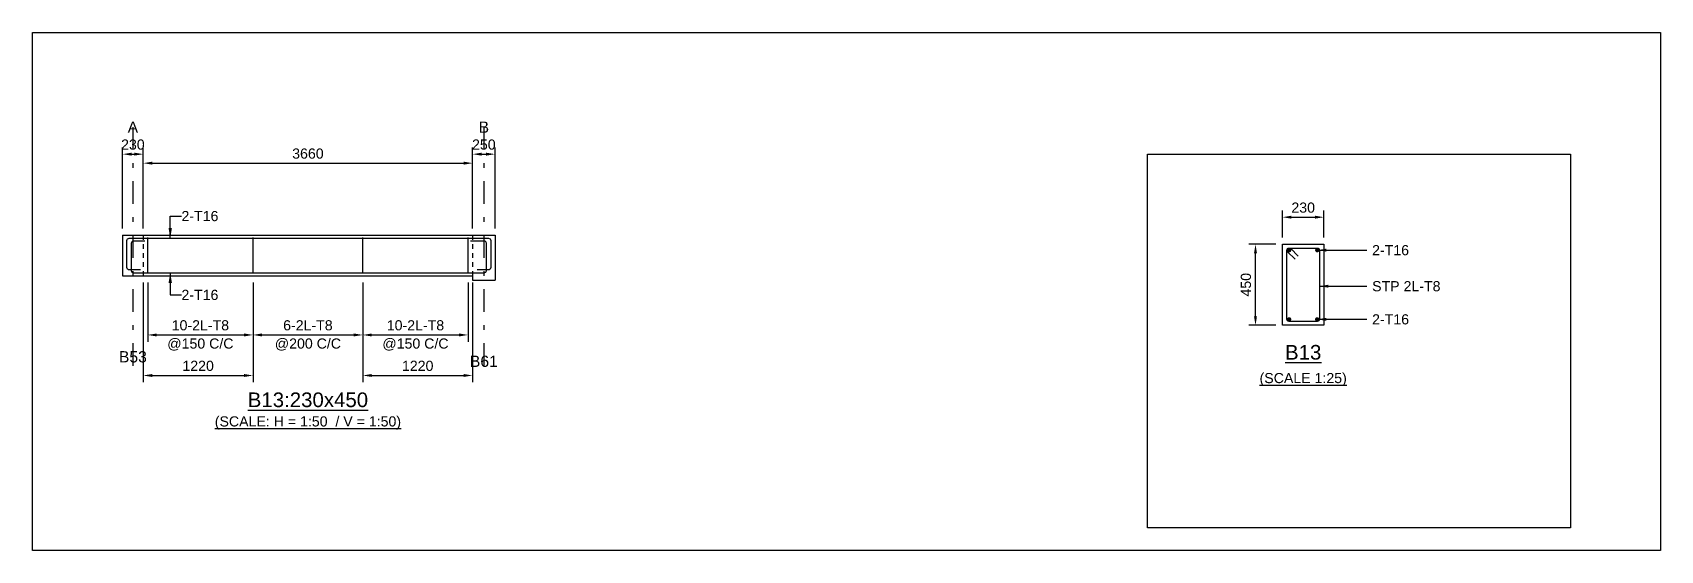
# Model space of a CAD drawing. Header units: inches. Extents: x -2000 to 143800, y -765100 to 3300.
# Drawn here: x -2000 to 34180, y -210000 to -198500 of the extents above; entities that cross this region are included whole.
import ezdxf
from ezdxf.enums import TextEntityAlignment as Align

# ---------------------------------------------------------------- set-up
doc = ezdxf.new("R2010")
doc.units = ezdxf.units.IN
doc.header["$LTSCALE"] = 1000
doc.header["$MEASUREMENT"] = 0
doc.linetypes.add('SCCenter', pattern=[1.2, 0.5, -0.3, 0.1, -0.3])
doc.linetypes.add('SCHidden', pattern=[0.2, 0.1, -0.1])
for name, color, linetype in [('Concrete Line', 2, 'Continuous'), ('Dimension', 31, 'Continuous'), ('Grid', 8, 'Continuous'), ('Labels', 4, 'Continuous'), ('Labels_Support', 4, 'Continuous'), ('Link', 225, 'Continuous'), ('Reinforcement', 4, 'Continuous'), ('Schedule Border', 60, 'Continuous'), ('Text', 31, 'Continuous'), ('Text_Scale', 31, 'Continuous')]:
    doc.layers.add(name, color=color, linetype=linetype)
doc.styles.add('SC-SansSerif', font='SansSerif')
doc.styles.get("Standard").update_dxf_attribs({"font": 'txt.shx'})
doc.dimstyles.new('SCBBSDimStyl', dxfattribs={"dimtxt": 225, "dimasz": 200, "dimexe": 150, "dimexo": 150, "dimgap": 100, "dimtad": 1, "dimtoh": 1, "dimdec": 0, "dimzin": 0, "dimdsep": 46, "dimtxsty": 'SC-SansSerif', "dimcen": 0.09, "dimclrd": 8, "dimclre": 8, "dimclrt": 31, "dimadec": 0, "dimazin": 0, "dimtfac": 1, "dimtdec": 0, "dimtix": 1, "dimtofl": 0, "dimtmove": 0, "dimatfit": 3, "dimfxl": 1, "dimtolj": 1, "dimtzin": 0, "dimarcsym": 0})
doc.dimstyles.get("Standard").update_dxf_attribs({"dimtxt": 0.18, "dimasz": 225, "dimexe": 0.18, "dimexo": 0.0625, "dimgap": 0.09, "dimtad": 0, "dimtih": 1, "dimtoh": 1, "dimdec": 4, "dimzin": 0, "dimdsep": 46, "dimtxsty": 'Standard', "dimcen": 0.09, "dimadec": 0, "dimazin": 0, "dimtfac": 1, "dimtdec": 4, "dimtofl": 0, "dimtmove": 0, "dimatfit": 3, "dimfxl": 1, "dimtolj": 1, "dimtzin": 0, "dimarcsym": 0})

msp = doc.modelspace()

# ---------------------------------------------------------------- texts
at = {"layer": 'Grid', "style": 'SC-SansSerif'}
for s, p in [('A', (230, -200600)), ('B', (8030, -200600))]:
    msp.add_text(s, height=250, dxfattribs=at).set_placement(p, align=Align.MIDDLE)
at = {"layer": 'Labels', "style": 'SC-SansSerif'}
msp.add_text('%%uB13', height=325, dxfattribs=at).set_placement((26240, -205600), align=Align.MIDDLE)
msp.add_text('%%uB13:230x450', height=325, dxfattribs=at).set_placement((4120, -206915), align=Align.BOTTOM_CENTER)
at = {"layer": 'Labels_Support', "style": 'SC-SansSerif'}
for s, p in [('B53', (230, -205900)), ('B61', (8030, -206000))]:
    msp.add_text(s, height=250, dxfattribs=at).set_placement(p, align=Align.BOTTOM_CENTER)
at = {"layer": 'Text', "style": 'SC-SansSerif'}
for s, p in [('2-T16', (1310, -202575)), ('2-T16', (27772, -203332)), ('STP 2L-T8', (27772, -204132)), ('2-T16', (1310, -204325)), ('2-T16', (27772, -204868))]:
    msp.add_text(s, height=225, dxfattribs=at).set_placement(p, align=Align.MIDDLE_LEFT)
msp.add_text('%%u(SCALE 1:25)', height=225, dxfattribs=at).set_placement((26240, -206200), align=Align.MIDDLE)
at = {"layer": 'Text_Scale', "style": 'SC-SansSerif'}
msp.add_text('%%u(SCALE: H = 1:50  / V = 1:50)', height=225, dxfattribs=at).set_placement((4120, -207315), align=Align.BOTTOM_CENTER)

# ---------------------------------------------------------------- blocks, each defined once
blk = doc.blocks.new('*D123')
at = {"color": 8, "linetype": 'ByBlock', "lineweight": -2}
for p, q in [((560, -204050), (560, -205365)), ((2900, -204050), (2900, -205365)), ((760, -205215), (2700, -205215))]:
    blk.add_line(p, q, dxfattribs=at)
at = {"color": 8}
for points in [[(560, -205215), (760, -205182), (760, -205248)], [(2900, -205215), (2700, -205248), (2700, -205182)]]:
    blk.add_solid(points, dxfattribs=at)
at = {"layer": 'DEFPOINTS', "color": 31}
for p in [(560, -203900), (2900, -203900), (560, -205215)]:
    blk.add_point(p, dxfattribs=at)
at = {"color": 31, "char_height": 225, "attachment_point": 5, "style": 'SC-SansSerif'}
for s, insert in [('\\A1;10-2L-T8', (1730, -205002)), ('\\A1;@150 C/C', (1730, -205428))]:
    blk.add_mtext(s, dxfattribs=dict(at, insert=insert))
blk = doc.blocks.new('*D124')
at = {"color": 8, "linetype": 'ByBlock', "lineweight": -2}
for p, q in [((460, -204050), (460, -206265)), ((2900, -204050), (2900, -206265)), ((660, -206115), (2700, -206115))]:
    blk.add_line(p, q, dxfattribs=at)
at = {"color": 8}
for points in [[(460, -206115), (660, -206082), (660, -206148)], [(2900, -206115), (2700, -206148), (2700, -206082)]]:
    blk.add_solid(points, dxfattribs=at)
at = {"layer": 'DEFPOINTS', "color": 31}
for p in [(460, -203900), (2900, -203900), (460, -206115)]:
    blk.add_point(p, dxfattribs=at)
at = {"color": 31, "insert": (1680, -205902), "char_height": 225, "attachment_point": 5, "style": 'SC-SansSerif'}
blk.add_mtext('\\A1;1220', dxfattribs=at)
blk = doc.blocks.new('*D125')
at = {"color": 8, "linetype": 'ByBlock', "lineweight": -2}
for p, q in [((2900, -204050), (2900, -205365)), ((5340, -204050), (5340, -205365)), ((3100, -205215), (5140, -205215))]:
    blk.add_line(p, q, dxfattribs=at)
at = {"color": 8}
for points in [[(2900, -205215), (3100, -205182), (3100, -205248)], [(5340, -205215), (5140, -205248), (5140, -205182)]]:
    blk.add_solid(points, dxfattribs=at)
at = {"layer": 'DEFPOINTS', "color": 31}
for p in [(2900, -203900), (5340, -203900), (2900, -205215)]:
    blk.add_point(p, dxfattribs=at)
at = {"color": 31, "char_height": 225, "attachment_point": 5, "style": 'SC-SansSerif'}
for s, insert in [('\\A1;6-2L-T8', (4120, -205002)), ('\\A1;@200 C/C', (4120, -205428))]:
    blk.add_mtext(s, dxfattribs=dict(at, insert=insert))
blk = doc.blocks.new('*D126')
at = {"color": 8, "linetype": 'ByBlock', "lineweight": -2}
for p, q in [((5340, -204050), (5340, -205365)), ((7680, -204050), (7680, -205365)), ((5540, -205215), (7480, -205215))]:
    blk.add_line(p, q, dxfattribs=at)
at = {"color": 8}
for points in [[(5340, -205215), (5540, -205182), (5540, -205248)], [(7680, -205215), (7480, -205248), (7480, -205182)]]:
    blk.add_solid(points, dxfattribs=at)
at = {"layer": 'DEFPOINTS', "color": 31}
for p in [(5340, -203900), (7680, -203900), (5340, -205215)]:
    blk.add_point(p, dxfattribs=at)
at = {"color": 31, "char_height": 225, "attachment_point": 5, "style": 'SC-SansSerif'}
for s, insert in [('\\A1;10-2L-T8', (6510, -205002)), ('\\A1;@150 C/C', (6510, -205428))]:
    blk.add_mtext(s, dxfattribs=dict(at, insert=insert))
blk = doc.blocks.new('*D127')
at = {"color": 8, "linetype": 'ByBlock', "lineweight": -2}
for p, q in [((5340, -204050), (5340, -206265)), ((7780, -204050), (7780, -206265)), ((5540, -206115), (7580, -206115))]:
    blk.add_line(p, q, dxfattribs=at)
at = {"color": 8}
for points in [[(5340, -206115), (5540, -206082), (5540, -206148)], [(7780, -206115), (7580, -206148), (7580, -206082)]]:
    blk.add_solid(points, dxfattribs=at)
at = {"layer": 'DEFPOINTS', "color": 31}
for p in [(5340, -203900), (7780, -203900), (5340, -206115)]:
    blk.add_point(p, dxfattribs=at)
at = {"color": 31, "insert": (6560, -205902), "char_height": 225, "attachment_point": 5, "style": 'SC-SansSerif'}
blk.add_mtext('\\A1;1220', dxfattribs=at)
blk = doc.blocks.new('*D128')
at = {"color": 8, "linetype": 'ByBlock', "lineweight": -2}
for p, q in [((25780, -203050), (25780, -202450)), ((25980, -202600), (26500, -202600)), ((26700, -203050), (26700, -202450))]:
    blk.add_line(p, q, dxfattribs=at)
at = {"color": 8}
for points in [[(25780, -202600), (25980, -202567), (25980, -202633)], [(26700, -202600), (26500, -202633), (26500, -202567)]]:
    blk.add_solid(points, dxfattribs=at)
at = {"layer": 'DEFPOINTS', "color": 31}
for p in [(25780, -202600), (25780, -203200), (26700, -203200)]:
    blk.add_point(p, dxfattribs=at)
at = {"color": 31, "insert": (26240, -202388), "char_height": 225, "attachment_point": 5, "style": 'SC-SansSerif'}
blk.add_mtext('\\A1;230', dxfattribs=at)
blk = doc.blocks.new('*D129')
at = {"color": 8, "linetype": 'ByBlock', "lineweight": -2}
for p, q in [((25630, -203200), (25030, -203200)), ((25180, -204800), (25180, -203400)), ((25630, -205000), (25030, -205000))]:
    blk.add_line(p, q, dxfattribs=at)
at = {"color": 8}
for points in [[(25180, -203200), (25213, -203400), (25147, -203400)], [(25180, -205000), (25147, -204800), (25213, -204800)]]:
    blk.add_solid(points, dxfattribs=at)
at = {"layer": 'DEFPOINTS', "color": 31}
for p in [(25780, -203200), (25180, -205000), (25780, -205000)]:
    blk.add_point(p, dxfattribs=at)
at = {"color": 31, "insert": (24968, -204100), "char_height": 225, "attachment_point": 5, "rotation": 90, "style": 'SC-SansSerif'}
blk.add_mtext('\\A1;450', dxfattribs=at)
blk = doc.blocks.new('*D130')
at = {"color": 8, "linetype": 'ByBlock', "lineweight": -2}
for p, q in [((460, -202850), (460, -201250)), ((660, -201400), (7580, -201400)), ((7780, -202850), (7780, -201250))]:
    blk.add_line(p, q, dxfattribs=at)
at = {"color": 8}
for points in [[(460, -201400), (660, -201367), (660, -201433)], [(7780, -201400), (7580, -201433), (7580, -201367)]]:
    blk.add_solid(points, dxfattribs=at)
at = {"layer": 'DEFPOINTS', "color": 31}
for p in [(460, -201400), (460, -203000), (7780, -203000)]:
    blk.add_point(p, dxfattribs=at)
at = {"color": 31, "insert": (4120, -201188), "char_height": 225, "attachment_point": 5, "style": 'SC-SansSerif'}
blk.add_mtext('\\A1;3660', dxfattribs=at)
blk = doc.blocks.new('*D131')
at = {"color": 8, "linetype": 'ByBlock', "lineweight": -2}
for p, q in [((0, -202850), (0, -201050)), ((460, -202850), (460, -201050)), ((200, -201200), (260, -201200))]:
    blk.add_line(p, q, dxfattribs=at)
at = {"color": 8}
for points in [[(0, -201200), (200, -201167), (200, -201233)], [(460, -201200), (260, -201233), (260, -201167)]]:
    blk.add_solid(points, dxfattribs=at)
at = {"layer": 'DEFPOINTS', "color": 31}
for p in [(0, -201200), (0, -203000), (460, -203000)]:
    blk.add_point(p, dxfattribs=at)
at = {"color": 31, "insert": (230, -200988), "char_height": 225, "attachment_point": 5, "style": 'SC-SansSerif'}
blk.add_mtext('\\A1;230', dxfattribs=at)
blk = doc.blocks.new('*D132')
at = {"color": 8, "linetype": 'ByBlock', "lineweight": -2}
for p, q in [((7780, -202850), (7780, -201050)), ((8280, -202850), (8280, -201050)), ((7980, -201200), (8080, -201200))]:
    blk.add_line(p, q, dxfattribs=at)
at = {"color": 8}
for points in [[(7780, -201200), (7980, -201167), (7980, -201233)], [(8280, -201200), (8080, -201233), (8080, -201167)]]:
    blk.add_solid(points, dxfattribs=at)
at = {"layer": 'DEFPOINTS', "color": 31}
for p in [(7780, -201200), (7780, -203000), (8280, -203000)]:
    blk.add_point(p, dxfattribs=at)
at = {"color": 31, "insert": (8030, -200988), "char_height": 225, "attachment_point": 5, "style": 'SC-SansSerif'}
blk.add_mtext('\\A1;250', dxfattribs=at)

# ---------------------------------------------------------------- dimensions: what is measured, and where the dimension line sits
at = {"layer": 'Dimension'}
for base, p1, p2, text, picture, middle in [((460, -201200), (0, -203000), (460, -203000), '230', '*D131', (230, -201200)), ((7780, -201400), (460, -203000), (7780, -203000), '3660', '*D130', (4120, -201400)), ((8280, -201200), (7780, -203000), (8280, -203000), '250', '*D132', (8030, -201200)), ((2900, -206115), (460, -203900), (2900, -203900), '1220', '*D124', (1680, -206115)), ((2900, -205215), (560, -203900), (2900, -203900), '10-2L-T8\\X@150 C/C', '*D123', (1730, -205215)), ((5340, -205215), (2900, -203900), (5340, -203900), '6-2L-T8\\X@200 C/C', '*D125', (4120, -205215)), ((7680, -205215), (5340, -203900), (7680, -203900), '10-2L-T8\\X@150 C/C', '*D126', (6510, -205215)), ((7780, -206115), (5340, -203900), (7780, -203900), '1220', '*D127', (6560, -206115))]:
    dim = msp.add_linear_dim(base=base, p1=p1, p2=p2, text=text, dimstyle='SCBBSDimStyl', dxfattribs=at)
    dim.commit()
    dim.dimension.update_dxf_attribs({"geometry": picture, "text_midpoint": middle})
for base, p1, p2, angle, text, picture, middle in [((26700, -202600), (25780, -203200), (26700, -203200), 0, '230', '*D128', (26240, -202600)), ((25180, -203200), (25780, -205000), (25780, -203200), 90, '450', '*D129', (25180, -204100))]:
    dim = msp.add_linear_dim(base=base, p1=p1, p2=p2, angle=angle, text=text, dimstyle='SCBBSDimStyl', override={"dimjust": 0}, dxfattribs=at)
    dim.commit()
    dim.dimension.update_dxf_attribs({"geometry": picture, "text_midpoint": middle, "dimtype": 129})

# ---------------------------------------------------------------- linework, layer by layer
at = {"layer": 'Concrete Line'}
for points in [[(0, -203000), (460, -203000)], [(0, -203000), (0, -203900)], [(460, -203000), (7780, -203000)], [(7780, -203000), (8280, -203000)], [(8280, -203000), (8280, -203900)], [(0, -203900), (460, -203900)], [(460, -203900), (7780, -203900)], [(7780, -203900), (7780, -204000)], [(7780, -204000), (8280, -204000)], [(8280, -203900), (8280, -204000)]]:
    msp.add_lwpolyline(points, dxfattribs=at)
at = {"layer": 'Concrete Line', "color": 8, "linetype": 'SCHidden'}
for points in [[(460, -203000), (460, -203900)], [(7780, -203000), (7780, -203900)]]:
    msp.add_lwpolyline(points, dxfattribs=at)
at = {"layer": 'Concrete Line'}
msp.add_lwpolyline([(25780, -203200), (26700, -203200), (26700, -205000), (25780, -205000)], close=True, dxfattribs=at)
at = {"layer": 'Grid', "linetype": 'SCCenter'}
for p, q in [((230, -200600), (230, -205900)), ((8030, -200600), (8030, -205900))]:
    msp.add_line(p, q, dxfattribs=at)
at = {"layer": 'Grid'}
for centre in [(230, -200600), (8030, -200600)]:
    msp.add_circle(centre, 0, dxfattribs=at)
at = {"layer": 'Link'}
for p, q in [((560, -203850), (560, -203050)), ((2900, -203850), (2900, -203050)), ((5340, -203850), (5340, -203050)), ((7680, -203850), (7680, -203050))]:
    msp.add_line(p, q, dxfattribs=at)
msp.add_lwpolyline([(26063.8, -203535.6), (25894.1, -203365.9, -0.6681786), (25928, -203284), (26552, -203284, -0.4142136), (26600, -203332), (26600, -204868, -0.4142136), (26552, -204916), (25928, -204916, -0.4142136), (25880, -204868), (25880, -203332, -0.6681786), (25961.9, -203298.1), (26131.7, -203467.8)], format="xyb", dxfattribs=at)
at = {"layer": 'Reinforcement'}
for points in [[(398, -203770), (148, -203770, -0.4142136), (98, -203720), (98, -203116, -0.4142136), (148, -203066), (8132, -203066, -0.4142136), (8182, -203116), (8182, -203720, -0.4142136), (8132, -203770), (7882, -203770)], [(494, -203130), (244, -203130, 0.4142136), (194, -203180), (194, -203784, 0.4142136), (244, -203834), (8036, -203834, 0.4142136), (8086, -203784), (8086, -203180, 0.4142136), (8036, -203130), (7736, -203130)]]:
    msp.add_lwpolyline(points, format="xyb", dxfattribs=at)
at = {"layer": 'Reinforcement', "const_width": 48}
for points in [[(25904, -203332, 1), (25952, -203332, 1)], [(26528, -203332, 1), (26576, -203332, 1)], [(25904, -204868, 1), (25952, -204868, 1)], [(26528, -204868, 1), (26576, -204868, 1)]]:
    msp.add_lwpolyline(points, format="xyb", close=True, dxfattribs=at)
at = {"layer": 'Schedule Border'}
for points in [[(-2000, -198500), (34180, -198500), (34180, -210000), (-2000, -210000)], [(22780, -201200), (32180, -201200), (32180, -209500), (22780, -209500)]]:
    msp.add_lwpolyline(points, close=True, dxfattribs=at)

msp.set_redraw_order([(e.dxf.handle, doc.entitydb.next_handle()) for e in msp.query("TEXT MTEXT ATTDEF DIMENSION ARC_DIMENSION")])  # texts and dimensions are drawn at this point

# ---------------------------------------------------------------- leaders
at = {"layer": 'Dimension', "color": 8}
for points, dimstyle in [([(1060, -203066), (1060, -202575), (1310, -202575)], 'Standard'), ([(26552, -203332), (27052, -203332), (27652, -203332)], 'SCBBSDimStyl'), ([(1060, -203834), (1060, -204325), (1310, -204325)], 'Standard'), ([(26600, -204132), (27652, -204132)], 'SCBBSDimStyl'), ([(26552, -204868), (27052, -204868), (27652, -204868)], 'SCBBSDimStyl')]:
    msp.add_leader(points, dimstyle=dimstyle, dxfattribs=at)

doc.saveas('drawing.dxf')
